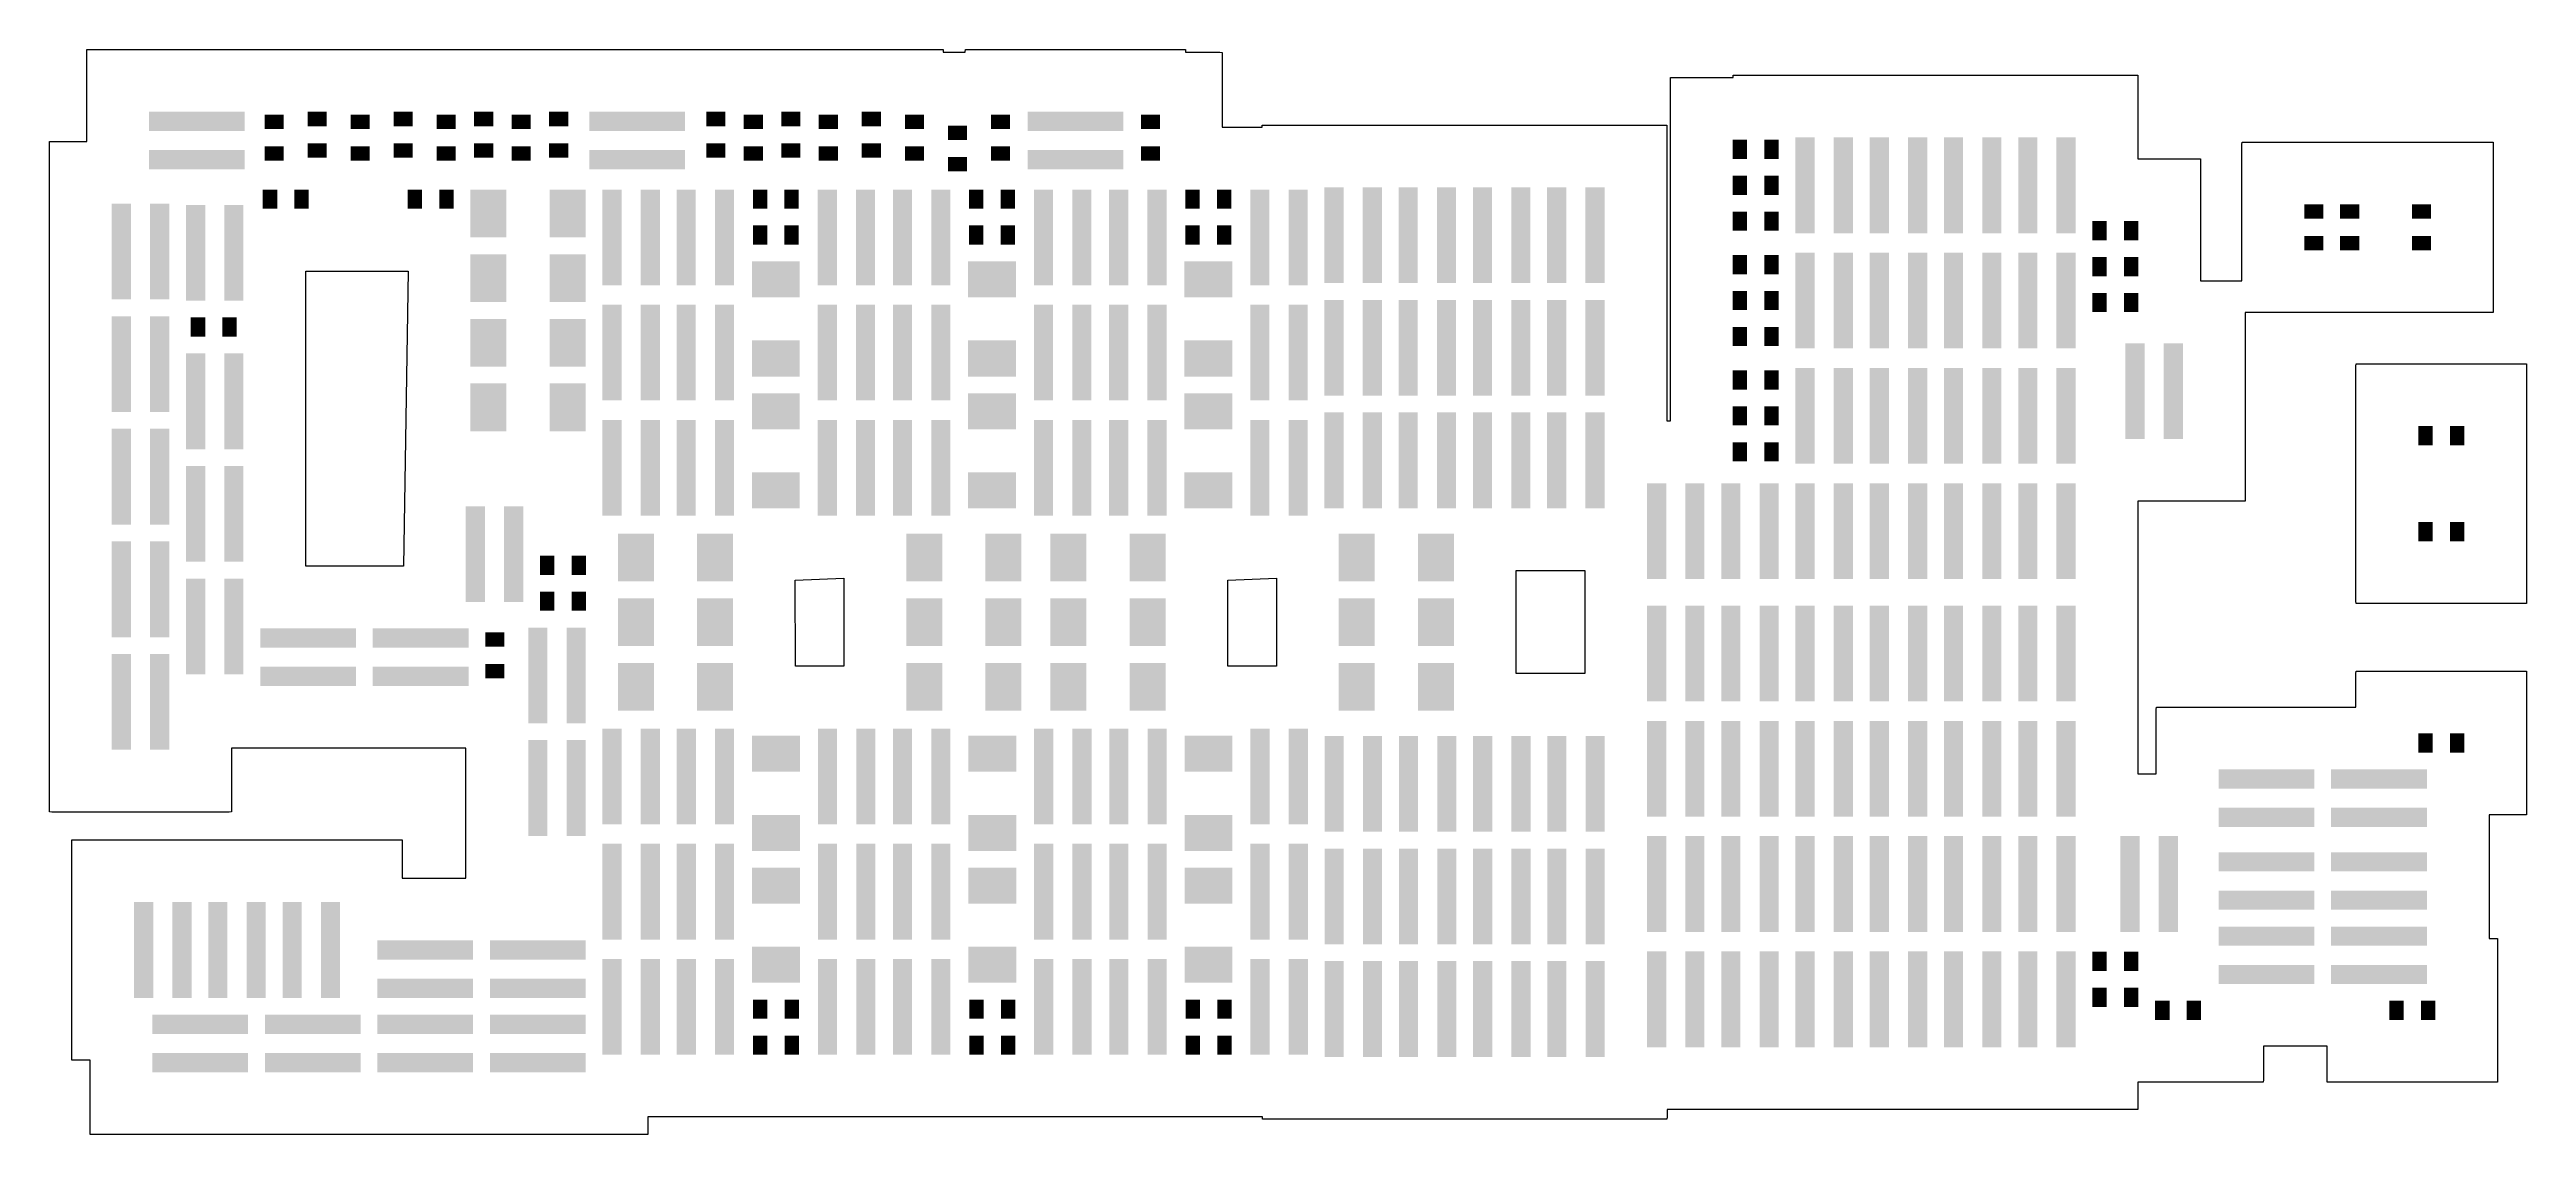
# Model space of a CAD drawing. Extents: x -25000 to -24950, y -12500 to -12475.
# Drawn here: x -24986.04 to -24960.18, y -12494.38 to -12483.06 of the extents above; entities that cross this region are included whole.
import ezdxf

# ---------------------------------------------------------------- set-up
doc = ezdxf.new("R2010")
doc.units = 0
doc.header["$MEASUREMENT"] = 0
doc.layers.get('0').update_dxf_attribs({"linetype": 'CONTINUOUS'})
doc.layers.add('SOLDERMASK_PADS_BTM', color=150, linetype='CONTINUOUS')

msp = doc.modelspace()

# ---------------------------------------------------------------- linework, layer by layer
for points in [[(-24983.247, -12494.383), (-24983.346, -12494.383), (-24984.422, -12494.383), (-24985.597, -12494.383), (-24985.621, -12494.382), (-24985.622, -12494.358), (-24985.622, -12493.958), (-24985.622, -12493.608), (-24985.788, -12493.608), (-24985.811, -12493.607), (-24985.812, -12493.583), (-24985.812, -12491.332), (-24985.811, -12491.309), (-24985.788, -12491.308), (-24985.388, -12491.308), (-24985.013, -12491.308), (-24984.613, -12491.308), (-24984.337, -12491.308), (-24984.238, -12491.308), (-24983.937, -12491.308), (-24983.838, -12491.308), (-24983.562, -12491.308), (-24983.162, -12491.308), (-24982.787, -12491.308), (-24982.387, -12491.308), (-24982.364, -12491.309), (-24982.362, -12491.332), (-24982.362, -12491.708), (-24982.072, -12491.708), (-24981.697, -12491.708), (-24981.697, -12490.718), (-24981.697, -12490.351), (-24982.219, -12490.351), (-24983.295, -12490.351), (-24984.145, -12490.351), (-24984.145, -12490.993), (-24984.146, -12491.016), (-24984.169, -12491.017), (-24984.569, -12491.017), (-24985.62, -12491.017), (-24986.02, -12491.017), (-24986.044, -12491.016), (-24986.045, -12490.993), (-24986.045, -12489.818), (-24986.045, -12488.742), (-24986.045, -12488.643), (-24986.045, -12487.567), (-24986.045, -12487.468), (-24986.045, -12486.392), (-24986.045, -12486.293), (-24986.045, -12485.217), (-24986.045, -12484.042), (-24986.044, -12484.019), (-24986.02, -12484.017), (-24985.657, -12484.017), (-24985.657, -12483.483), (-24985.657, -12483.083), (-24985.656, -12483.059), (-24985.632, -12483.058), (-24983.977, -12483.058), (-24983.381, -12483.058), (-24983.078, -12483.058), (-24982.526, -12483.058), (-24982.238, -12483.058), (-24981.627, -12483.058), (-24981.455, -12483.058), (-24981.034, -12483.058), (-24980.787, -12483.058), (-24980.004, -12483.058), (-24979.813, -12483.058), (-24979.03, -12483.058), (-24978.783, -12483.058), (-24978.362, -12483.058), (-24978.19, -12483.058), (-24977.579, -12483.058), (-24976.739, -12483.058), (-24976.715, -12483.059), (-24976.714, -12483.083), (-24976.714, -12483.087), (-24976.484, -12483.087), (-24976.484, -12483.083), (-24976.483, -12483.059), (-24976.459, -12483.058), (-24974.208, -12483.058), (-24974.185, -12483.059), (-24974.184, -12483.083), (-24974.184, -12483.087), (-24973.825, -12483.087), (-24973.802, -12483.088), (-24973.801, -12483.112), (-24973.801, -12483.442), (-24973.801, -12483.869), (-24973.757, -12483.869), (-24973.734, -12483.869), (-24973.41, -12483.869), (-24973.384, -12483.869), (-24973.383, -12483.847), (-24973.359, -12483.846), (-24972.959, -12483.846), (-24972.584, -12483.846), (-24972.184, -12483.846), (-24971.908, -12483.846), (-24971.809, -12483.846), (-24971.508, -12483.846), (-24971.409, -12483.846), (-24971.133, -12483.846), (-24971.034, -12483.846), (-24970.733, -12483.846), (-24970.634, -12483.846), (-24970.358, -12483.846), (-24969.958, -12483.846), (-24969.583, -12483.846), (-24969.183, -12483.846), (-24969.16, -12483.847), (-24969.159, -12483.871), (-24969.159, -12485.046), (-24969.159, -12486.121), (-24969.159, -12486.221), (-24969.159, -12486.935), (-24969.121, -12486.935), (-24969.121, -12486.779), (-24969.121, -12486.531), (-24969.121, -12486.404), (-24969.121, -12486.156), (-24969.121, -12486.029), (-24969.121, -12485.781), (-24969.121, -12485.576), (-24969.121, -12485.328), (-24969.121, -12485.201), (-24969.121, -12484.953), (-24969.121, -12484.826), (-24969.121, -12484.578), (-24969.121, -12484.125), (-24969.121, -12483.75), (-24969.121, -12483.375), (-24969.12, -12483.351), (-24969.096, -12483.35), (-24968.766, -12483.35), (-24968.466, -12483.35), (-24968.466, -12483.35), (-24968.465, -12483.326), (-24968.441, -12483.325), (-24968.041, -12483.325), (-24967.666, -12483.325), (-24967.266, -12483.325), (-24966.99, -12483.325), (-24966.891, -12483.325), (-24966.59, -12483.325), (-24966.491, -12483.325), (-24966.215, -12483.325), (-24966.116, -12483.325), (-24965.815, -12483.325), (-24965.716, -12483.325), (-24965.44, -12483.325), (-24965.04, -12483.325), (-24964.665, -12483.325), (-24964.265, -12483.325), (-24964.242, -12483.326), (-24964.241, -12483.35), (-24964.241, -12484.199), (-24963.94, -12484.199), (-24963.61, -12484.199), (-24963.587, -12484.2), (-24963.586, -12484.224), (-24963.586, -12484.599), (-24963.586, -12484.974), (-24963.586, -12485.473), (-24963.546, -12485.473), (-24963.155, -12485.473), (-24963.155, -12485.45), (-24963.155, -12484.379), (-24963.155, -12484.049), (-24963.154, -12484.025), (-24963.131, -12484.024), (-24962.756, -12484.024), (-24962.006, -12484.024), (-24961.68, -12484.024), (-24961.305, -12484.024), (-24960.555, -12484.024), (-24960.531, -12484.025), (-24960.53, -12484.049), (-24960.53, -12484.379), (-24960.53, -12485.45), (-24960.53, -12485.78), (-24960.531, -12485.803), (-24960.555, -12485.804), (-24961.305, -12485.804), (-24961.68, -12485.804), (-24962.006, -12485.804), (-24962.756, -12485.804), (-24963.121, -12485.804), (-24963.121, -12487.748), (-24963.122, -12487.771), (-24963.146, -12487.773), (-24963.546, -12487.773), (-24964.241, -12487.773), (-24964.241, -12488.007), (-24964.241, -12488.237), (-24964.241, -12489.21), (-24964.241, -12489.441), (-24964.241, -12490.488), (-24964.241, -12490.619), (-24964.049, -12490.619), (-24964.049, -12490.346), (-24964.049, -12489.946), (-24964.048, -12489.923), (-24964.025, -12489.922), (-24962.85, -12489.922), (-24961.964, -12489.922), (-24961.964, -12489.571), (-24961.963, -12489.548), (-24961.94, -12489.547), (-24961.61, -12489.547), (-24960.539, -12489.547), (-24960.209, -12489.547), (-24960.185, -12489.548), (-24960.184, -12489.571), (-24960.184, -12491.022), (-24960.185, -12491.045), (-24960.209, -12491.047), (-24960.539, -12491.047), (-24960.574, -12491.047), (-24960.574, -12491.213), (-24960.574, -12491.397), (-24960.574, -12491.588), (-24960.574, -12491.797), (-24960.574, -12491.988), (-24960.574, -12492.264), (-24960.574, -12492.338), (-24960.509, -12492.338), (-24960.486, -12492.339), (-24960.485, -12492.363), (-24960.485, -12493.814), (-24960.486, -12493.837), (-24960.509, -12493.838), (-24960.839, -12493.838), (-24961.91, -12493.838), (-24962.24, -12493.838), (-24962.264, -12493.837), (-24962.265, -12493.814), (-24962.265, -12493.463), (-24962.85, -12493.463), (-24962.931, -12493.463), (-24962.931, -12493.814), (-24962.932, -12493.837), (-24962.955, -12493.838), (-24963.285, -12493.838), (-24964.241, -12493.838), (-24964.241, -12494.098), (-24964.242, -12494.121), (-24964.265, -12494.123), (-24964.665, -12494.123), (-24965.04, -12494.123), (-24965.44, -12494.123), (-24965.716, -12494.123), (-24965.815, -12494.123), (-24966.116, -12494.123), (-24966.215, -12494.123), (-24966.491, -12494.123), (-24966.59, -12494.123), (-24966.891, -12494.123), (-24966.99, -12494.123), (-24967.266, -12494.123), (-24967.365, -12494.123), (-24967.666, -12494.123), (-24967.765, -12494.123), (-24968.041, -12494.123), (-24968.14, -12494.123), (-24968.441, -12494.123), (-24968.54, -12494.123), (-24968.816, -12494.123), (-24969.157, -12494.123), (-24969.157, -12494.199), (-24969.158, -12494.222), (-24969.182, -12494.223), (-24969.582, -12494.223), (-24969.957, -12494.223), (-24970.357, -12494.223), (-24970.633, -12494.223), (-24970.732, -12494.223), (-24971.033, -12494.223), (-24971.132, -12494.223), (-24971.408, -12494.223), (-24971.507, -12494.223), (-24971.808, -12494.223), (-24971.907, -12494.223), (-24972.183, -12494.223), (-24972.583, -12494.223), (-24972.958, -12494.223), (-24973.358, -12494.223), (-24973.381, -12494.222), (-24973.382, -12494.2), (-24973.408, -12494.2), (-24973.733, -12494.2), (-24973.755, -12494.2), (-24974.133, -12494.2), (-24974.155, -12494.2), (-24974.479, -12494.2), (-24974.54, -12494.2), (-24974.809, -12494.2), (-24974.94, -12494.2), (-24975.206, -12494.2), (-24975.336, -12494.2), (-24975.606, -12494.2), (-24975.666, -12494.2), (-24975.991, -12494.2), (-24976.013, -12494.2), (-24976.391, -12494.2), (-24976.413, -12494.2), (-24976.737, -12494.2), (-24976.798, -12494.2), (-24977.067, -12494.2), (-24977.198, -12494.2), (-24977.464, -12494.2), (-24977.595, -12494.2), (-24977.864, -12494.2), (-24977.925, -12494.2), (-24978.249, -12494.2), (-24978.271, -12494.2), (-24978.649, -12494.2), (-24978.671, -12494.2), (-24978.995, -12494.2), (-24979.046, -12494.2), (-24979.325, -12494.2), (-24979.446, -12494.2), (-24979.722, -12494.2), (-24979.797, -12494.2), (-24979.797, -12494.358), (-24979.798, -12494.382), (-24979.821, -12494.383), (-24980.996, -12494.383), (-24982.072, -12494.383), (-24982.171, -12494.383), (-24983.247, -12494.383)], [(-24983.369, -12488.45), (-24983.369, -12485.37), (-24982.302, -12485.37), (-24982.35, -12488.45), (-24983.369, -12488.45)], [(-24961.61, -12488.84), (-24961.94, -12488.84), (-24961.963, -12488.839), (-24961.964, -12488.815), (-24961.964, -12487.814), (-24961.964, -12487.364), (-24961.964, -12486.363), (-24961.963, -12486.34), (-24961.94, -12486.339), (-24961.61, -12486.339), (-24960.539, -12486.339), (-24960.209, -12486.339), (-24960.185, -12486.34), (-24960.184, -12486.363), (-24960.184, -12487.364), (-24960.184, -12487.814), (-24960.184, -12488.815), (-24960.185, -12488.839), (-24960.209, -12488.84), (-24960.539, -12488.84), (-24961.61, -12488.84)], [(-24978.259, -12488.598), (-24977.752, -12488.575), (-24977.752, -12489.494), (-24978.258, -12489.494), (-24978.259, -12488.598)], [(-24973.743, -12488.598), (-24973.235, -12488.575), (-24973.235, -12489.494), (-24973.742, -12489.494), (-24973.743, -12488.598)], [(-24970.731, -12489.572), (-24970.731, -12488.497), (-24970.017, -12488.497), (-24970.017, -12489.572), (-24970.731, -12489.572)]]:
    msp.add_lwpolyline(points)
at = {"layer": 'SOLDERMASK_PADS_BTM'}
for points in [[(-24985.007, -12483.908), (-24984.007, -12483.908), (-24985.007, -12483.708), (-24984.007, -12483.708)], [(-24983.8, -12483.887), (-24983.6, -12483.887), (-24983.8, -12483.737), (-24983.6, -12483.737)], [(-24983.351, -12483.858), (-24983.151, -12483.858), (-24983.351, -12483.708), (-24983.151, -12483.708)], [(-24982.902, -12483.887), (-24982.702, -12483.887), (-24982.902, -12483.737), (-24982.702, -12483.737)], [(-24982.453, -12483.858), (-24982.253, -12483.858), (-24982.453, -12483.708), (-24982.253, -12483.708)], [(-24982.004, -12483.887), (-24981.804, -12483.887), (-24982.004, -12483.737), (-24981.804, -12483.737)], [(-24981.612, -12483.858), (-24981.412, -12483.858), (-24981.612, -12483.708), (-24981.412, -12483.708)], [(-24981.221, -12483.887), (-24981.021, -12483.887), (-24981.221, -12483.737), (-24981.021, -12483.737)], [(-24980.829, -12483.858), (-24980.629, -12483.858), (-24980.829, -12483.708), (-24980.629, -12483.708)], [(-24980.409, -12483.908), (-24979.409, -12483.908), (-24980.409, -12483.708), (-24979.409, -12483.708)], [(-24979.188, -12483.858), (-24978.988, -12483.858), (-24979.188, -12483.708), (-24978.988, -12483.708)], [(-24978.796, -12483.887), (-24978.596, -12483.887), (-24978.796, -12483.737), (-24978.596, -12483.737)], [(-24978.405, -12483.858), (-24978.205, -12483.858), (-24978.405, -12483.708), (-24978.205, -12483.708)], [(-24978.013, -12483.887), (-24977.813, -12483.887), (-24978.013, -12483.737), (-24977.813, -12483.737)], [(-24977.564, -12483.858), (-24977.364, -12483.858), (-24977.564, -12483.708), (-24977.364, -12483.708)], [(-24977.115, -12483.887), (-24976.915, -12483.887), (-24977.115, -12483.737), (-24976.915, -12483.737)], [(-24976.217, -12483.887), (-24976.017, -12483.887), (-24976.217, -12483.737), (-24976.017, -12483.737)], [(-24975.834, -12483.908), (-24974.834, -12483.908), (-24975.834, -12483.708), (-24974.834, -12483.708)], [(-24974.651, -12483.887), (-24974.451, -12483.887), (-24974.651, -12483.737), (-24974.451, -12483.737)], [(-24983.351, -12484.188), (-24983.151, -12484.188), (-24983.351, -12484.038), (-24983.151, -12484.038)], [(-24982.453, -12484.188), (-24982.253, -12484.188), (-24982.453, -12484.038), (-24982.253, -12484.038)], [(-24981.612, -12484.188), (-24981.412, -12484.188), (-24981.612, -12484.038), (-24981.412, -12484.038)], [(-24980.829, -12484.188), (-24980.629, -12484.188), (-24980.829, -12484.038), (-24980.629, -12484.038)], [(-24979.188, -12484.188), (-24978.988, -12484.188), (-24979.188, -12484.038), (-24978.988, -12484.038)], [(-24978.405, -12484.188), (-24978.205, -12484.188), (-24978.405, -12484.038), (-24978.205, -12484.038)], [(-24977.564, -12484.188), (-24977.364, -12484.188), (-24977.564, -12484.038), (-24977.364, -12484.038)], [(-24976.666, -12484.001), (-24976.466, -12484.001), (-24976.666, -12483.851), (-24976.466, -12483.851)], [(-24968.471, -12484.2), (-24968.321, -12484.2), (-24968.471, -12484), (-24968.321, -12484)], [(-24968.141, -12484.2), (-24967.991, -12484.2), (-24968.141, -12484), (-24967.991, -12484)], [(-24967.816, -12484.975), (-24967.616, -12484.975), (-24967.816, -12483.975), (-24967.616, -12483.975)], [(-24967.416, -12484.975), (-24967.216, -12484.975), (-24967.416, -12483.975), (-24967.216, -12483.975)], [(-24967.041, -12484.975), (-24966.841, -12484.975), (-24967.041, -12483.975), (-24966.841, -12483.975)], [(-24966.641, -12484.975), (-24966.441, -12484.975), (-24966.641, -12483.975), (-24966.441, -12483.975)], [(-24966.266, -12484.975), (-24966.066, -12484.975), (-24966.266, -12483.975), (-24966.066, -12483.975)], [(-24965.866, -12484.975), (-24965.666, -12484.975), (-24965.866, -12483.975), (-24965.666, -12483.975)], [(-24965.491, -12484.975), (-24965.291, -12484.975), (-24965.491, -12483.975), (-24965.291, -12483.975)], [(-24965.091, -12484.975), (-24964.891, -12484.975), (-24965.091, -12483.975), (-24964.891, -12483.975)], [(-24985.007, -12484.308), (-24984.007, -12484.308), (-24985.007, -12484.108), (-24984.007, -12484.108)], [(-24983.8, -12484.217), (-24983.6, -12484.217), (-24983.8, -12484.067), (-24983.6, -12484.067)], [(-24982.902, -12484.217), (-24982.702, -12484.217), (-24982.902, -12484.067), (-24982.702, -12484.067)], [(-24982.004, -12484.217), (-24981.804, -12484.217), (-24982.004, -12484.067), (-24981.804, -12484.067)], [(-24981.221, -12484.217), (-24981.021, -12484.217), (-24981.221, -12484.067), (-24981.021, -12484.067)], [(-24980.409, -12484.308), (-24979.409, -12484.308), (-24980.409, -12484.108), (-24979.409, -12484.108)], [(-24978.796, -12484.217), (-24978.596, -12484.217), (-24978.796, -12484.067), (-24978.596, -12484.067)], [(-24978.013, -12484.217), (-24977.813, -12484.217), (-24978.013, -12484.067), (-24977.813, -12484.067)], [(-24977.115, -12484.217), (-24976.915, -12484.217), (-24977.115, -12484.067), (-24976.915, -12484.067)], [(-24976.666, -12484.331), (-24976.466, -12484.331), (-24976.666, -12484.181), (-24976.466, -12484.181)], [(-24976.217, -12484.217), (-24976.017, -12484.217), (-24976.217, -12484.067), (-24976.017, -12484.067)], [(-24975.834, -12484.308), (-24974.834, -12484.308), (-24975.834, -12484.108), (-24974.834, -12484.108)], [(-24974.651, -12484.217), (-24974.451, -12484.217), (-24974.651, -12484.067), (-24974.451, -12484.067)], [(-24983.818, -12484.719), (-24983.668, -12484.719), (-24983.818, -12484.519), (-24983.668, -12484.519)], [(-24983.488, -12484.719), (-24983.338, -12484.719), (-24983.488, -12484.519), (-24983.338, -12484.519)], [(-24982.305, -12484.719), (-24982.155, -12484.719), (-24982.305, -12484.519), (-24982.155, -12484.519)], [(-24981.975, -12484.719), (-24981.825, -12484.719), (-24981.975, -12484.519), (-24981.825, -12484.519)], [(-24981.65, -12485.019), (-24981.274, -12485.019), (-24981.65, -12484.519), (-24981.274, -12484.519)], [(-24980.824, -12485.019), (-24980.448, -12485.019), (-24980.824, -12484.519), (-24980.448, -12484.519)], [(-24980.273, -12485.519), (-24980.073, -12485.519), (-24980.273, -12484.519), (-24980.073, -12484.519)], [(-24979.873, -12485.519), (-24979.673, -12485.519), (-24979.873, -12484.519), (-24979.673, -12484.519)], [(-24979.498, -12485.519), (-24979.298, -12485.519), (-24979.498, -12484.519), (-24979.298, -12484.519)], [(-24979.098, -12485.519), (-24978.898, -12485.519), (-24979.098, -12484.519), (-24978.898, -12484.519)], [(-24978.702, -12484.719), (-24978.552, -12484.719), (-24978.702, -12484.519), (-24978.552, -12484.519)], [(-24978.372, -12484.719), (-24978.222, -12484.719), (-24978.372, -12484.519), (-24978.222, -12484.519)], [(-24978.025, -12485.519), (-24977.825, -12485.519), (-24978.025, -12484.519), (-24977.825, -12484.519)], [(-24977.625, -12485.519), (-24977.425, -12485.519), (-24977.625, -12484.519), (-24977.425, -12484.519)], [(-24977.24, -12485.519), (-24977.04, -12485.519), (-24977.24, -12484.519), (-24977.04, -12484.519)], [(-24976.84, -12485.519), (-24976.64, -12485.519), (-24976.84, -12484.519), (-24976.64, -12484.519)], [(-24976.444, -12484.719), (-24976.294, -12484.719), (-24976.444, -12484.519), (-24976.294, -12484.519)], [(-24976.114, -12484.719), (-24975.964, -12484.719), (-24976.114, -12484.519), (-24975.964, -12484.519)], [(-24975.767, -12485.519), (-24975.567, -12485.519), (-24975.767, -12484.519), (-24975.567, -12484.519)], [(-24975.367, -12485.519), (-24975.167, -12485.519), (-24975.367, -12484.519), (-24975.167, -12484.519)], [(-24974.982, -12485.519), (-24974.782, -12485.519), (-24974.982, -12484.519), (-24974.782, -12484.519)], [(-24974.582, -12485.519), (-24974.382, -12485.519), (-24974.582, -12484.519), (-24974.382, -12484.519)], [(-24974.186, -12484.719), (-24974.036, -12484.719), (-24974.186, -12484.519), (-24974.036, -12484.519)], [(-24973.856, -12484.719), (-24973.706, -12484.719), (-24973.856, -12484.519), (-24973.706, -12484.519)], [(-24973.509, -12485.519), (-24973.309, -12485.519), (-24973.509, -12484.519), (-24973.309, -12484.519)], [(-24973.109, -12485.519), (-24972.909, -12485.519), (-24973.109, -12484.519), (-24972.909, -12484.519)], [(-24972.734, -12485.496), (-24972.534, -12485.496), (-24972.734, -12484.496), (-24972.534, -12484.496)], [(-24972.334, -12485.496), (-24972.134, -12485.496), (-24972.334, -12484.496), (-24972.134, -12484.496)], [(-24971.959, -12485.496), (-24971.759, -12485.496), (-24971.959, -12484.496), (-24971.759, -12484.496)], [(-24971.559, -12485.496), (-24971.359, -12485.496), (-24971.559, -12484.496), (-24971.359, -12484.496)], [(-24971.184, -12485.496), (-24970.984, -12485.496), (-24971.184, -12484.496), (-24970.984, -12484.496)], [(-24970.784, -12485.496), (-24970.584, -12485.496), (-24970.784, -12484.496), (-24970.584, -12484.496)], [(-24970.409, -12485.496), (-24970.209, -12485.496), (-24970.409, -12484.496), (-24970.209, -12484.496)], [(-24970.009, -12485.496), (-24969.809, -12485.496), (-24970.009, -12484.496), (-24969.809, -12484.496)], [(-24968.471, -12484.575), (-24968.321, -12484.575), (-24968.471, -12484.375), (-24968.321, -12484.375)], [(-24968.141, -12484.575), (-24967.991, -12484.575), (-24968.141, -12484.375), (-24967.991, -12484.375)], [(-24985.395, -12485.667), (-24985.195, -12485.667), (-24985.395, -12484.667), (-24985.195, -12484.667)], [(-24984.995, -12485.667), (-24984.795, -12485.667), (-24984.995, -12484.667), (-24984.795, -12484.667)], [(-24984.62, -12485.68), (-24984.42, -12485.68), (-24984.62, -12484.68), (-24984.42, -12484.68)], [(-24984.22, -12485.68), (-24984.02, -12485.68), (-24984.22, -12484.68), (-24984.02, -12484.68)], [(-24968.471, -12484.95), (-24968.321, -12484.95), (-24968.471, -12484.75), (-24968.321, -12484.75)], [(-24968.141, -12484.95), (-24967.991, -12484.95), (-24968.141, -12484.75), (-24967.991, -12484.75)], [(-24962.505, -12484.824), (-24962.305, -12484.824), (-24962.505, -12484.674), (-24962.305, -12484.674)], [(-24962.13, -12484.824), (-24961.93, -12484.824), (-24962.13, -12484.674), (-24961.93, -12484.674)], [(-24961.38, -12484.824), (-24961.18, -12484.824), (-24961.38, -12484.674), (-24961.18, -12484.674)], [(-24978.702, -12485.094), (-24978.552, -12485.094), (-24978.702, -12484.894), (-24978.552, -12484.894)], [(-24978.372, -12485.094), (-24978.222, -12485.094), (-24978.372, -12484.894), (-24978.222, -12484.894)], [(-24976.444, -12485.094), (-24976.294, -12485.094), (-24976.444, -12484.894), (-24976.294, -12484.894)], [(-24976.114, -12485.094), (-24975.964, -12485.094), (-24976.114, -12484.894), (-24975.964, -12484.894)], [(-24974.186, -12485.094), (-24974.036, -12485.094), (-24974.186, -12484.894), (-24974.036, -12484.894)], [(-24973.856, -12485.094), (-24973.706, -12485.094), (-24973.856, -12484.894), (-24973.706, -12484.894)], [(-24964.716, -12485.049), (-24964.566, -12485.049), (-24964.716, -12484.849), (-24964.566, -12484.849)], [(-24964.386, -12485.049), (-24964.236, -12485.049), (-24964.386, -12484.849), (-24964.236, -12484.849)], [(-24962.505, -12485.154), (-24962.305, -12485.154), (-24962.505, -12485.004), (-24962.305, -12485.004)], [(-24962.13, -12485.154), (-24961.93, -12485.154), (-24962.13, -12485.004), (-24961.93, -12485.004)], [(-24961.38, -12485.154), (-24961.18, -12485.154), (-24961.38, -12485.004), (-24961.18, -12485.004)], [(-24981.65, -12485.694), (-24981.274, -12485.694), (-24981.65, -12485.194), (-24981.274, -12485.194)], [(-24980.824, -12485.694), (-24980.448, -12485.694), (-24980.824, -12485.194), (-24980.448, -12485.194)], [(-24978.712, -12485.645), (-24978.212, -12485.645), (-24978.712, -12485.269), (-24978.212, -12485.269)], [(-24976.454, -12485.645), (-24975.954, -12485.645), (-24976.454, -12485.269), (-24975.954, -12485.269)], [(-24974.196, -12485.645), (-24973.696, -12485.645), (-24974.196, -12485.269), (-24973.696, -12485.269)], [(-24968.471, -12485.403), (-24968.321, -12485.403), (-24968.471, -12485.203), (-24968.321, -12485.203)], [(-24968.141, -12485.403), (-24967.991, -12485.403), (-24968.141, -12485.203), (-24967.991, -12485.203)], [(-24967.816, -12486.178), (-24967.616, -12486.178), (-24967.816, -12485.178), (-24967.616, -12485.178)], [(-24967.416, -12486.178), (-24967.216, -12486.178), (-24967.416, -12485.178), (-24967.216, -12485.178)], [(-24967.041, -12486.178), (-24966.841, -12486.178), (-24967.041, -12485.178), (-24966.841, -12485.178)], [(-24966.641, -12486.178), (-24966.441, -12486.178), (-24966.641, -12485.178), (-24966.441, -12485.178)], [(-24966.266, -12486.178), (-24966.066, -12486.178), (-24966.266, -12485.178), (-24966.066, -12485.178)], [(-24965.866, -12486.178), (-24965.666, -12486.178), (-24965.866, -12485.178), (-24965.666, -12485.178)], [(-24965.491, -12486.178), (-24965.291, -12486.178), (-24965.491, -12485.178), (-24965.291, -12485.178)], [(-24965.091, -12486.178), (-24964.891, -12486.178), (-24965.091, -12485.178), (-24964.891, -12485.178)], [(-24964.716, -12485.424), (-24964.566, -12485.424), (-24964.716, -12485.224), (-24964.566, -12485.224)], [(-24964.386, -12485.424), (-24964.236, -12485.424), (-24964.386, -12485.224), (-24964.236, -12485.224)], [(-24968.471, -12485.778), (-24968.321, -12485.778), (-24968.471, -12485.578), (-24968.321, -12485.578)], [(-24968.141, -12485.778), (-24967.991, -12485.778), (-24968.141, -12485.578), (-24967.991, -12485.578)], [(-24964.716, -12485.799), (-24964.566, -12485.799), (-24964.716, -12485.599), (-24964.566, -12485.599)], [(-24964.386, -12485.799), (-24964.236, -12485.799), (-24964.386, -12485.599), (-24964.236, -12485.599)], [(-24985.395, -12486.842), (-24985.195, -12486.842), (-24985.395, -12485.842), (-24985.195, -12485.842)], [(-24984.995, -12486.842), (-24984.795, -12486.842), (-24984.995, -12485.842), (-24984.795, -12485.842)], [(-24984.57, -12486.055), (-24984.42, -12486.055), (-24984.57, -12485.855), (-24984.42, -12485.855)], [(-24984.24, -12486.055), (-24984.09, -12486.055), (-24984.24, -12485.855), (-24984.09, -12485.855)], [(-24980.273, -12486.721), (-24980.073, -12486.721), (-24980.273, -12485.721), (-24980.073, -12485.721)], [(-24979.873, -12486.721), (-24979.673, -12486.721), (-24979.873, -12485.721), (-24979.673, -12485.721)], [(-24979.498, -12486.721), (-24979.298, -12486.721), (-24979.498, -12485.721), (-24979.298, -12485.721)], [(-24979.098, -12486.721), (-24978.898, -12486.721), (-24979.098, -12485.721), (-24978.898, -12485.721)], [(-24978.025, -12486.721), (-24977.825, -12486.721), (-24978.025, -12485.721), (-24977.825, -12485.721)], [(-24977.625, -12486.721), (-24977.425, -12486.721), (-24977.625, -12485.721), (-24977.425, -12485.721)], [(-24977.24, -12486.721), (-24977.04, -12486.721), (-24977.24, -12485.721), (-24977.04, -12485.721)], [(-24976.84, -12486.721), (-24976.64, -12486.721), (-24976.84, -12485.721), (-24976.64, -12485.721)], [(-24975.767, -12486.721), (-24975.567, -12486.721), (-24975.767, -12485.721), (-24975.567, -12485.721)], [(-24975.367, -12486.721), (-24975.167, -12486.721), (-24975.367, -12485.721), (-24975.167, -12485.721)], [(-24974.982, -12486.721), (-24974.782, -12486.721), (-24974.982, -12485.721), (-24974.782, -12485.721)], [(-24974.582, -12486.721), (-24974.382, -12486.721), (-24974.582, -12485.721), (-24974.382, -12485.721)], [(-24973.509, -12486.721), (-24973.309, -12486.721), (-24973.509, -12485.721), (-24973.309, -12485.721)], [(-24973.109, -12486.721), (-24972.909, -12486.721), (-24973.109, -12485.721), (-24972.909, -12485.721)], [(-24972.734, -12486.671), (-24972.534, -12486.671), (-24972.734, -12485.671), (-24972.534, -12485.671)], [(-24972.334, -12486.671), (-24972.134, -12486.671), (-24972.334, -12485.671), (-24972.134, -12485.671)], [(-24971.959, -12486.671), (-24971.759, -12486.671), (-24971.959, -12485.671), (-24971.759, -12485.671)], [(-24971.559, -12486.671), (-24971.359, -12486.671), (-24971.559, -12485.671), (-24971.359, -12485.671)], [(-24971.184, -12486.671), (-24970.984, -12486.671), (-24971.184, -12485.671), (-24970.984, -12485.671)], [(-24970.784, -12486.671), (-24970.584, -12486.671), (-24970.784, -12485.671), (-24970.584, -12485.671)], [(-24970.409, -12486.671), (-24970.209, -12486.671), (-24970.409, -12485.671), (-24970.209, -12485.671)], [(-24970.009, -12486.671), (-24969.809, -12486.671), (-24970.009, -12485.671), (-24969.809, -12485.671)], [(-24981.65, -12486.369), (-24981.274, -12486.369), (-24981.65, -12485.869), (-24981.274, -12485.869)], [(-24980.824, -12486.369), (-24980.448, -12486.369), (-24980.824, -12485.869), (-24980.448, -12485.869)], [(-24978.712, -12486.471), (-24978.212, -12486.471), (-24978.712, -12486.095), (-24978.212, -12486.095)], [(-24976.454, -12486.471), (-24975.954, -12486.471), (-24976.454, -12486.095), (-24975.954, -12486.095)], [(-24974.196, -12486.471), (-24973.696, -12486.471), (-24974.196, -12486.095), (-24973.696, -12486.095)], [(-24968.471, -12486.153), (-24968.321, -12486.153), (-24968.471, -12485.953), (-24968.321, -12485.953)], [(-24968.141, -12486.153), (-24967.991, -12486.153), (-24968.141, -12485.953), (-24967.991, -12485.953)], [(-24964.371, -12487.123), (-24964.171, -12487.123), (-24964.371, -12486.123), (-24964.171, -12486.123)], [(-24963.971, -12487.123), (-24963.771, -12487.123), (-24963.971, -12486.123), (-24963.771, -12486.123)], [(-24984.62, -12487.23), (-24984.42, -12487.23), (-24984.62, -12486.23), (-24984.42, -12486.23)], [(-24984.22, -12487.23), (-24984.02, -12487.23), (-24984.22, -12486.23), (-24984.02, -12486.23)], [(-24967.816, -12487.382), (-24967.616, -12487.382), (-24967.816, -12486.382), (-24967.616, -12486.382)], [(-24967.416, -12487.382), (-24967.216, -12487.382), (-24967.416, -12486.382), (-24967.216, -12486.382)], [(-24967.041, -12487.382), (-24966.841, -12487.382), (-24967.041, -12486.382), (-24966.841, -12486.382)], [(-24966.641, -12487.382), (-24966.441, -12487.382), (-24966.641, -12486.382), (-24966.441, -12486.382)], [(-24966.266, -12487.382), (-24966.066, -12487.382), (-24966.266, -12486.382), (-24966.066, -12486.382)], [(-24965.866, -12487.382), (-24965.666, -12487.382), (-24965.866, -12486.382), (-24965.666, -12486.382)], [(-24965.491, -12487.382), (-24965.291, -12487.382), (-24965.491, -12486.382), (-24965.291, -12486.382)], [(-24965.091, -12487.382), (-24964.891, -12487.382), (-24965.091, -12486.382), (-24964.891, -12486.382)], [(-24981.65, -12487.044), (-24981.274, -12487.044), (-24981.65, -12486.544), (-24981.274, -12486.544)], [(-24980.824, -12487.044), (-24980.448, -12487.044), (-24980.824, -12486.544), (-24980.448, -12486.544)], [(-24968.471, -12486.607), (-24968.321, -12486.607), (-24968.471, -12486.407), (-24968.321, -12486.407)], [(-24968.141, -12486.607), (-24967.991, -12486.607), (-24968.141, -12486.407), (-24967.991, -12486.407)], [(-24978.712, -12487.022), (-24978.212, -12487.022), (-24978.712, -12486.646), (-24978.212, -12486.646)], [(-24976.454, -12487.022), (-24975.954, -12487.022), (-24976.454, -12486.646), (-24975.954, -12486.646)], [(-24974.196, -12487.022), (-24973.696, -12487.022), (-24974.196, -12486.646), (-24973.696, -12486.646)], [(-24972.734, -12487.846), (-24972.534, -12487.846), (-24972.734, -12486.846), (-24972.534, -12486.846)], [(-24972.334, -12487.846), (-24972.134, -12487.846), (-24972.334, -12486.846), (-24972.134, -12486.846)], [(-24971.959, -12487.846), (-24971.759, -12487.846), (-24971.959, -12486.846), (-24971.759, -12486.846)], [(-24971.559, -12487.846), (-24971.359, -12487.846), (-24971.559, -12486.846), (-24971.359, -12486.846)], [(-24971.184, -12487.846), (-24970.984, -12487.846), (-24971.184, -12486.846), (-24970.984, -12486.846)], [(-24970.784, -12487.846), (-24970.584, -12487.846), (-24970.784, -12486.846), (-24970.584, -12486.846)], [(-24970.409, -12487.846), (-24970.209, -12487.846), (-24970.409, -12486.846), (-24970.209, -12486.846)], [(-24970.009, -12487.846), (-24969.809, -12487.846), (-24970.009, -12486.846), (-24969.809, -12486.846)], [(-24968.471, -12486.982), (-24968.321, -12486.982), (-24968.471, -12486.782), (-24968.321, -12486.782)], [(-24968.141, -12486.982), (-24967.991, -12486.982), (-24968.141, -12486.782), (-24967.991, -12486.782)], [(-24985.395, -12488.017), (-24985.195, -12488.017), (-24985.395, -12487.017), (-24985.195, -12487.017)], [(-24984.995, -12488.017), (-24984.795, -12488.017), (-24984.995, -12487.017), (-24984.795, -12487.017)], [(-24980.273, -12487.924), (-24980.073, -12487.924), (-24980.273, -12486.924), (-24980.073, -12486.924)], [(-24979.873, -12487.924), (-24979.673, -12487.924), (-24979.873, -12486.924), (-24979.673, -12486.924)], [(-24979.498, -12487.924), (-24979.298, -12487.924), (-24979.498, -12486.924), (-24979.298, -12486.924)], [(-24979.098, -12487.924), (-24978.898, -12487.924), (-24979.098, -12486.924), (-24978.898, -12486.924)], [(-24978.025, -12487.924), (-24977.825, -12487.924), (-24978.025, -12486.924), (-24977.825, -12486.924)], [(-24977.625, -12487.924), (-24977.425, -12487.924), (-24977.625, -12486.924), (-24977.425, -12486.924)], [(-24977.24, -12487.924), (-24977.04, -12487.924), (-24977.24, -12486.924), (-24977.04, -12486.924)], [(-24976.84, -12487.924), (-24976.64, -12487.924), (-24976.84, -12486.924), (-24976.64, -12486.924)], [(-24975.767, -12487.924), (-24975.567, -12487.924), (-24975.767, -12486.924), (-24975.567, -12486.924)], [(-24975.367, -12487.924), (-24975.167, -12487.924), (-24975.367, -12486.924), (-24975.167, -12486.924)], [(-24974.982, -12487.924), (-24974.782, -12487.924), (-24974.982, -12486.924), (-24974.782, -12486.924)], [(-24974.582, -12487.924), (-24974.382, -12487.924), (-24974.582, -12486.924), (-24974.382, -12486.924)], [(-24973.509, -12487.924), (-24973.309, -12487.924), (-24973.509, -12486.924), (-24973.309, -12486.924)], [(-24973.109, -12487.924), (-24972.909, -12487.924), (-24973.109, -12486.924), (-24972.909, -12486.924)], [(-24968.471, -12487.357), (-24968.321, -12487.357), (-24968.471, -12487.157), (-24968.321, -12487.157)], [(-24968.141, -12487.357), (-24967.991, -12487.357), (-24968.141, -12487.157), (-24967.991, -12487.157)], [(-24961.314, -12487.189), (-24961.164, -12487.189), (-24961.314, -12486.989), (-24961.164, -12486.989)], [(-24960.984, -12487.189), (-24960.834, -12487.189), (-24960.984, -12486.989), (-24960.834, -12486.989)], [(-24984.62, -12488.405), (-24984.42, -12488.405), (-24984.62, -12487.405), (-24984.42, -12487.405)], [(-24984.22, -12488.405), (-24984.02, -12488.405), (-24984.22, -12487.405), (-24984.02, -12487.405)], [(-24978.712, -12487.848), (-24978.212, -12487.848), (-24978.712, -12487.472), (-24978.212, -12487.472)], [(-24976.454, -12487.848), (-24975.954, -12487.848), (-24976.454, -12487.472), (-24975.954, -12487.472)], [(-24974.196, -12487.848), (-24973.696, -12487.848), (-24974.196, -12487.472), (-24973.696, -12487.472)], [(-24969.366, -12488.585), (-24969.166, -12488.585), (-24969.366, -12487.585), (-24969.166, -12487.585)], [(-24968.966, -12488.585), (-24968.766, -12488.585), (-24968.966, -12487.585), (-24968.766, -12487.585)], [(-24968.591, -12488.585), (-24968.391, -12488.585), (-24968.591, -12487.585), (-24968.391, -12487.585)], [(-24968.191, -12488.585), (-24967.991, -12488.585), (-24968.191, -12487.585), (-24967.991, -12487.585)], [(-24967.816, -12488.585), (-24967.616, -12488.585), (-24967.816, -12487.585), (-24967.616, -12487.585)], [(-24967.416, -12488.585), (-24967.216, -12488.585), (-24967.416, -12487.585), (-24967.216, -12487.585)], [(-24967.041, -12488.585), (-24966.841, -12488.585), (-24967.041, -12487.585), (-24966.841, -12487.585)], [(-24966.641, -12488.585), (-24966.441, -12488.585), (-24966.641, -12487.585), (-24966.441, -12487.585)], [(-24966.266, -12488.585), (-24966.066, -12488.585), (-24966.266, -12487.585), (-24966.066, -12487.585)], [(-24965.866, -12488.585), (-24965.666, -12488.585), (-24965.866, -12487.585), (-24965.666, -12487.585)], [(-24965.491, -12488.585), (-24965.291, -12488.585), (-24965.491, -12487.585), (-24965.291, -12487.585)], [(-24965.091, -12488.585), (-24964.891, -12488.585), (-24965.091, -12487.585), (-24964.891, -12487.585)], [(-24981.699, -12488.825), (-24981.499, -12488.825), (-24981.699, -12487.825), (-24981.499, -12487.825)], [(-24981.299, -12488.825), (-24981.099, -12488.825), (-24981.299, -12487.825), (-24981.099, -12487.825)], [(-24980.111, -12488.61), (-24979.735, -12488.61), (-24980.111, -12488.11), (-24979.735, -12488.11)], [(-24979.285, -12488.61), (-24978.909, -12488.61), (-24979.285, -12488.11), (-24978.909, -12488.11)], [(-24977.101, -12488.61), (-24976.725, -12488.61), (-24977.101, -12488.11), (-24976.725, -12488.11)], [(-24976.275, -12488.61), (-24975.899, -12488.61), (-24976.275, -12488.11), (-24975.899, -12488.11)], [(-24975.595, -12488.61), (-24975.219, -12488.61), (-24975.595, -12488.11), (-24975.219, -12488.11)], [(-24974.769, -12488.61), (-24974.393, -12488.61), (-24974.769, -12488.11), (-24974.393, -12488.11)], [(-24972.584, -12488.61), (-24972.208, -12488.61), (-24972.584, -12488.11), (-24972.208, -12488.11)], [(-24971.758, -12488.61), (-24971.382, -12488.61), (-24971.758, -12488.11), (-24971.382, -12488.11)], [(-24961.314, -12488.19), (-24961.164, -12488.19), (-24961.314, -12487.99), (-24961.164, -12487.99)], [(-24960.984, -12488.19), (-24960.834, -12488.19), (-24960.984, -12487.99), (-24960.834, -12487.99)], [(-24985.395, -12489.192), (-24985.195, -12489.192), (-24985.395, -12488.192), (-24985.195, -12488.192)], [(-24984.995, -12489.192), (-24984.795, -12489.192), (-24984.995, -12488.192), (-24984.795, -12488.192)], [(-24980.924, -12488.542), (-24980.774, -12488.542), (-24980.924, -12488.342), (-24980.774, -12488.342)], [(-24980.594, -12488.542), (-24980.444, -12488.542), (-24980.594, -12488.342), (-24980.444, -12488.342)], [(-24984.62, -12489.58), (-24984.42, -12489.58), (-24984.62, -12488.58), (-24984.42, -12488.58)], [(-24984.22, -12489.58), (-24984.02, -12489.58), (-24984.22, -12488.58), (-24984.02, -12488.58)], [(-24980.924, -12488.917), (-24980.774, -12488.917), (-24980.924, -12488.717), (-24980.774, -12488.717)], [(-24980.594, -12488.917), (-24980.444, -12488.917), (-24980.594, -12488.717), (-24980.444, -12488.717)], [(-24980.111, -12489.285), (-24979.735, -12489.285), (-24980.111, -12488.785), (-24979.735, -12488.785)], [(-24979.285, -12489.285), (-24978.909, -12489.285), (-24979.285, -12488.785), (-24978.909, -12488.785)], [(-24977.101, -12489.285), (-24976.725, -12489.285), (-24977.101, -12488.785), (-24976.725, -12488.785)], [(-24976.275, -12489.285), (-24975.899, -12489.285), (-24976.275, -12488.785), (-24975.899, -12488.785)], [(-24975.595, -12489.285), (-24975.219, -12489.285), (-24975.595, -12488.785), (-24975.219, -12488.785)], [(-24974.769, -12489.285), (-24974.393, -12489.285), (-24974.769, -12488.785), (-24974.393, -12488.785)], [(-24972.584, -12489.285), (-24972.208, -12489.285), (-24972.584, -12488.785), (-24972.208, -12488.785)], [(-24971.758, -12489.285), (-24971.382, -12489.285), (-24971.758, -12488.785), (-24971.382, -12488.785)], [(-24969.366, -12489.863), (-24969.166, -12489.863), (-24969.366, -12488.863), (-24969.166, -12488.863)], [(-24968.966, -12489.863), (-24968.766, -12489.863), (-24968.966, -12488.863), (-24968.766, -12488.863)], [(-24968.591, -12489.863), (-24968.391, -12489.863), (-24968.591, -12488.863), (-24968.391, -12488.863)], [(-24968.191, -12489.863), (-24967.991, -12489.863), (-24968.191, -12488.863), (-24967.991, -12488.863)], [(-24967.816, -12489.863), (-24967.616, -12489.863), (-24967.816, -12488.863), (-24967.616, -12488.863)], [(-24967.416, -12489.863), (-24967.216, -12489.863), (-24967.416, -12488.863), (-24967.216, -12488.863)], [(-24967.041, -12489.863), (-24966.841, -12489.863), (-24967.041, -12488.863), (-24966.841, -12488.863)], [(-24966.641, -12489.863), (-24966.441, -12489.863), (-24966.641, -12488.863), (-24966.441, -12488.863)], [(-24966.266, -12489.863), (-24966.066, -12489.863), (-24966.266, -12488.863), (-24966.066, -12488.863)], [(-24965.866, -12489.863), (-24965.666, -12489.863), (-24965.866, -12488.863), (-24965.666, -12488.863)], [(-24965.491, -12489.863), (-24965.291, -12489.863), (-24965.491, -12488.863), (-24965.291, -12488.863)], [(-24965.091, -12489.863), (-24964.891, -12489.863), (-24965.091, -12488.863), (-24964.891, -12488.863)], [(-24983.845, -12489.301), (-24982.845, -12489.301), (-24983.845, -12489.101), (-24982.845, -12489.101)], [(-24982.67, -12489.301), (-24981.67, -12489.301), (-24982.67, -12489.101), (-24981.67, -12489.101)], [(-24981.495, -12489.291), (-24981.295, -12489.291), (-24981.495, -12489.141), (-24981.295, -12489.141)], [(-24981.047, -12490.092), (-24980.847, -12490.092), (-24981.047, -12489.092), (-24980.847, -12489.092)], [(-24980.647, -12490.092), (-24980.447, -12490.092), (-24980.647, -12489.092), (-24980.447, -12489.092)], [(-24985.395, -12490.367), (-24985.195, -12490.367), (-24985.395, -12489.367), (-24985.195, -12489.367)], [(-24984.995, -12490.367), (-24984.795, -12490.367), (-24984.995, -12489.367), (-24984.795, -12489.367)], [(-24981.495, -12489.621), (-24981.295, -12489.621), (-24981.495, -12489.471), (-24981.295, -12489.471)], [(-24980.111, -12489.96), (-24979.735, -12489.96), (-24980.111, -12489.46), (-24979.735, -12489.46)], [(-24979.285, -12489.96), (-24978.909, -12489.96), (-24979.285, -12489.46), (-24978.909, -12489.46)], [(-24977.101, -12489.96), (-24976.725, -12489.96), (-24977.101, -12489.46), (-24976.725, -12489.46)], [(-24976.275, -12489.96), (-24975.899, -12489.96), (-24976.275, -12489.46), (-24975.899, -12489.46)], [(-24975.595, -12489.96), (-24975.219, -12489.96), (-24975.595, -12489.46), (-24975.219, -12489.46)], [(-24974.769, -12489.96), (-24974.393, -12489.96), (-24974.769, -12489.46), (-24974.393, -12489.46)], [(-24972.584, -12489.96), (-24972.208, -12489.96), (-24972.584, -12489.46), (-24972.208, -12489.46)], [(-24971.758, -12489.96), (-24971.382, -12489.96), (-24971.758, -12489.46), (-24971.382, -12489.46)], [(-24983.845, -12489.701), (-24982.845, -12489.701), (-24983.845, -12489.501), (-24982.845, -12489.501)], [(-24982.67, -12489.701), (-24981.67, -12489.701), (-24982.67, -12489.501), (-24981.67, -12489.501)], [(-24980.272, -12491.146), (-24980.072, -12491.146), (-24980.272, -12490.146), (-24980.072, -12490.146)], [(-24979.872, -12491.146), (-24979.672, -12491.146), (-24979.872, -12490.146), (-24979.672, -12490.146)], [(-24979.497, -12491.146), (-24979.297, -12491.146), (-24979.497, -12490.146), (-24979.297, -12490.146)], [(-24979.097, -12491.146), (-24978.897, -12491.146), (-24979.097, -12490.146), (-24978.897, -12490.146)], [(-24978.71, -12490.597), (-24978.21, -12490.597), (-24978.71, -12490.221), (-24978.21, -12490.221)], [(-24978.023, -12491.146), (-24977.823, -12491.146), (-24978.023, -12490.146), (-24977.823, -12490.146)], [(-24977.623, -12491.146), (-24977.423, -12491.146), (-24977.623, -12490.146), (-24977.423, -12490.146)], [(-24977.239, -12491.146), (-24977.039, -12491.146), (-24977.239, -12490.146), (-24977.039, -12490.146)], [(-24976.839, -12491.146), (-24976.639, -12491.146), (-24976.839, -12490.146), (-24976.639, -12490.146)], [(-24976.452, -12490.597), (-24975.952, -12490.597), (-24976.452, -12490.221), (-24975.952, -12490.221)], [(-24975.765, -12491.146), (-24975.565, -12491.146), (-24975.765, -12490.146), (-24975.565, -12490.146)], [(-24975.365, -12491.146), (-24975.165, -12491.146), (-24975.365, -12490.146), (-24975.165, -12490.146)], [(-24974.98, -12491.146), (-24974.78, -12491.146), (-24974.98, -12490.146), (-24974.78, -12490.146)], [(-24974.58, -12491.146), (-24974.38, -12491.146), (-24974.58, -12490.146), (-24974.38, -12490.146)], [(-24974.194, -12490.597), (-24973.694, -12490.597), (-24974.194, -12490.221), (-24973.694, -12490.221)], [(-24973.507, -12491.146), (-24973.307, -12491.146), (-24973.507, -12490.146), (-24973.307, -12490.146)], [(-24973.107, -12491.146), (-24972.907, -12491.146), (-24973.107, -12490.146), (-24972.907, -12490.146)], [(-24972.732, -12491.223), (-24972.532, -12491.223), (-24972.732, -12490.223), (-24972.532, -12490.223)], [(-24972.332, -12491.223), (-24972.132, -12491.223), (-24972.332, -12490.223), (-24972.132, -12490.223)], [(-24971.957, -12491.223), (-24971.757, -12491.223), (-24971.957, -12490.223), (-24971.757, -12490.223)], [(-24971.557, -12491.223), (-24971.357, -12491.223), (-24971.557, -12490.223), (-24971.357, -12490.223)], [(-24971.182, -12491.223), (-24970.982, -12491.223), (-24971.182, -12490.223), (-24970.982, -12490.223)], [(-24970.782, -12491.223), (-24970.582, -12491.223), (-24970.782, -12490.223), (-24970.582, -12490.223)], [(-24970.407, -12491.223), (-24970.207, -12491.223), (-24970.407, -12490.223), (-24970.207, -12490.223)], [(-24970.007, -12491.223), (-24969.807, -12491.223), (-24970.007, -12490.223), (-24969.807, -12490.223)], [(-24969.366, -12491.066), (-24969.166, -12491.066), (-24969.366, -12490.066), (-24969.166, -12490.066)], [(-24968.966, -12491.066), (-24968.766, -12491.066), (-24968.966, -12490.066), (-24968.766, -12490.066)], [(-24968.591, -12491.066), (-24968.391, -12491.066), (-24968.591, -12490.066), (-24968.391, -12490.066)], [(-24968.191, -12491.066), (-24967.991, -12491.066), (-24968.191, -12490.066), (-24967.991, -12490.066)], [(-24967.816, -12491.066), (-24967.616, -12491.066), (-24967.816, -12490.066), (-24967.616, -12490.066)], [(-24967.416, -12491.066), (-24967.216, -12491.066), (-24967.416, -12490.066), (-24967.216, -12490.066)], [(-24967.041, -12491.066), (-24966.841, -12491.066), (-24967.041, -12490.066), (-24966.841, -12490.066)], [(-24966.641, -12491.066), (-24966.441, -12491.066), (-24966.641, -12490.066), (-24966.441, -12490.066)], [(-24966.266, -12491.066), (-24966.066, -12491.066), (-24966.266, -12490.066), (-24966.066, -12490.066)], [(-24965.866, -12491.066), (-24965.666, -12491.066), (-24965.866, -12490.066), (-24965.666, -12490.066)], [(-24965.491, -12491.066), (-24965.291, -12491.066), (-24965.491, -12490.066), (-24965.291, -12490.066)], [(-24965.091, -12491.066), (-24964.891, -12491.066), (-24965.091, -12490.066), (-24964.891, -12490.066)], [(-24961.314, -12490.397), (-24961.164, -12490.397), (-24961.314, -12490.197), (-24961.164, -12490.197)], [(-24960.984, -12490.397), (-24960.834, -12490.397), (-24960.984, -12490.197), (-24960.834, -12490.197)], [(-24981.047, -12491.267), (-24980.847, -12491.267), (-24981.047, -12490.267), (-24980.847, -12490.267)], [(-24980.647, -12491.267), (-24980.447, -12491.267), (-24980.647, -12490.267), (-24980.447, -12490.267)], [(-24963.399, -12490.772), (-24962.399, -12490.772), (-24963.399, -12490.572), (-24962.399, -12490.572)], [(-24962.224, -12490.772), (-24961.224, -12490.772), (-24962.224, -12490.572), (-24961.224, -12490.572)], [(-24963.399, -12491.172), (-24962.399, -12491.172), (-24963.399, -12490.972), (-24962.399, -12490.972)], [(-24962.224, -12491.172), (-24961.224, -12491.172), (-24962.224, -12490.972), (-24961.224, -12490.972)], [(-24978.71, -12491.423), (-24978.21, -12491.423), (-24978.71, -12491.047), (-24978.21, -12491.047)], [(-24976.452, -12491.423), (-24975.952, -12491.423), (-24976.452, -12491.047), (-24975.952, -12491.047)], [(-24974.194, -12491.423), (-24973.694, -12491.423), (-24974.194, -12491.047), (-24973.694, -12491.047)], [(-24969.366, -12492.269), (-24969.166, -12492.269), (-24969.366, -12491.269), (-24969.166, -12491.269)], [(-24968.966, -12492.269), (-24968.766, -12492.269), (-24968.966, -12491.269), (-24968.766, -12491.269)], [(-24968.591, -12492.269), (-24968.391, -12492.269), (-24968.591, -12491.269), (-24968.391, -12491.269)], [(-24968.191, -12492.269), (-24967.991, -12492.269), (-24968.191, -12491.269), (-24967.991, -12491.269)], [(-24967.816, -12492.269), (-24967.616, -12492.269), (-24967.816, -12491.269), (-24967.616, -12491.269)], [(-24967.416, -12492.269), (-24967.216, -12492.269), (-24967.416, -12491.269), (-24967.216, -12491.269)], [(-24967.041, -12492.269), (-24966.841, -12492.269), (-24967.041, -12491.269), (-24966.841, -12491.269)], [(-24966.641, -12492.269), (-24966.441, -12492.269), (-24966.641, -12491.269), (-24966.441, -12491.269)], [(-24966.266, -12492.269), (-24966.066, -12492.269), (-24966.266, -12491.269), (-24966.066, -12491.269)], [(-24965.866, -12492.269), (-24965.666, -12492.269), (-24965.866, -12491.269), (-24965.666, -12491.269)], [(-24965.491, -12492.269), (-24965.291, -12492.269), (-24965.491, -12491.269), (-24965.291, -12491.269)], [(-24965.091, -12492.269), (-24964.891, -12492.269), (-24965.091, -12491.269), (-24964.891, -12491.269)], [(-24964.424, -12492.269), (-24964.224, -12492.269), (-24964.424, -12491.269), (-24964.224, -12491.269)], [(-24964.024, -12492.269), (-24963.824, -12492.269), (-24964.024, -12491.269), (-24963.824, -12491.269)], [(-24980.272, -12492.348), (-24980.072, -12492.348), (-24980.272, -12491.348), (-24980.072, -12491.348)], [(-24979.872, -12492.348), (-24979.672, -12492.348), (-24979.872, -12491.348), (-24979.672, -12491.348)], [(-24979.497, -12492.348), (-24979.297, -12492.348), (-24979.497, -12491.348), (-24979.297, -12491.348)], [(-24979.097, -12492.348), (-24978.897, -12492.348), (-24979.097, -12491.348), (-24978.897, -12491.348)], [(-24978.023, -12492.348), (-24977.823, -12492.348), (-24978.023, -12491.348), (-24977.823, -12491.348)], [(-24977.623, -12492.348), (-24977.423, -12492.348), (-24977.623, -12491.348), (-24977.423, -12491.348)], [(-24977.239, -12492.348), (-24977.039, -12492.348), (-24977.239, -12491.348), (-24977.039, -12491.348)], [(-24976.839, -12492.348), (-24976.639, -12492.348), (-24976.839, -12491.348), (-24976.639, -12491.348)], [(-24975.765, -12492.348), (-24975.565, -12492.348), (-24975.765, -12491.348), (-24975.565, -12491.348)], [(-24975.365, -12492.348), (-24975.165, -12492.348), (-24975.365, -12491.348), (-24975.165, -12491.348)], [(-24974.98, -12492.348), (-24974.78, -12492.348), (-24974.98, -12491.348), (-24974.78, -12491.348)], [(-24974.58, -12492.348), (-24974.38, -12492.348), (-24974.58, -12491.348), (-24974.38, -12491.348)], [(-24973.507, -12492.348), (-24973.307, -12492.348), (-24973.507, -12491.348), (-24973.307, -12491.348)], [(-24973.107, -12492.348), (-24972.907, -12492.348), (-24973.107, -12491.348), (-24972.907, -12491.348)], [(-24972.732, -12492.398), (-24972.532, -12492.398), (-24972.732, -12491.398), (-24972.532, -12491.398)], [(-24972.332, -12492.398), (-24972.132, -12492.398), (-24972.332, -12491.398), (-24972.132, -12491.398)], [(-24971.957, -12492.398), (-24971.757, -12492.398), (-24971.957, -12491.398), (-24971.757, -12491.398)], [(-24971.557, -12492.398), (-24971.357, -12492.398), (-24971.557, -12491.398), (-24971.357, -12491.398)], [(-24971.182, -12492.398), (-24970.982, -12492.398), (-24971.182, -12491.398), (-24970.982, -12491.398)], [(-24970.782, -12492.398), (-24970.582, -12492.398), (-24970.782, -12491.398), (-24970.582, -12491.398)], [(-24970.407, -12492.398), (-24970.207, -12492.398), (-24970.407, -12491.398), (-24970.207, -12491.398)], [(-24970.007, -12492.398), (-24969.807, -12492.398), (-24970.007, -12491.398), (-24969.807, -12491.398)], [(-24963.399, -12491.638), (-24962.399, -12491.638), (-24963.399, -12491.438), (-24962.399, -12491.438)], [(-24962.224, -12491.638), (-24961.224, -12491.638), (-24962.224, -12491.438), (-24961.224, -12491.438)], [(-24978.71, -12491.974), (-24978.21, -12491.974), (-24978.71, -12491.598), (-24978.21, -12491.598)], [(-24976.452, -12491.974), (-24975.952, -12491.974), (-24976.452, -12491.598), (-24975.952, -12491.598)], [(-24974.194, -12491.974), (-24973.694, -12491.974), (-24974.194, -12491.598), (-24973.694, -12491.598)], [(-24985.162, -12492.958), (-24984.962, -12492.958), (-24985.162, -12491.958), (-24984.962, -12491.958)], [(-24984.762, -12492.958), (-24984.562, -12492.958), (-24984.762, -12491.958), (-24984.562, -12491.958)], [(-24984.387, -12492.958), (-24984.187, -12492.958), (-24984.387, -12491.958), (-24984.187, -12491.958)], [(-24983.987, -12492.958), (-24983.787, -12492.958), (-24983.987, -12491.958), (-24983.787, -12491.958)], [(-24983.612, -12492.958), (-24983.412, -12492.958), (-24983.612, -12491.958), (-24983.412, -12491.958)], [(-24983.212, -12492.958), (-24983.012, -12492.958), (-24983.212, -12491.958), (-24983.012, -12491.958)], [(-24963.399, -12492.038), (-24962.399, -12492.038), (-24963.399, -12491.838), (-24962.399, -12491.838)], [(-24962.224, -12492.038), (-24961.224, -12492.038), (-24962.224, -12491.838), (-24961.224, -12491.838)], [(-24963.399, -12492.413), (-24962.399, -12492.413), (-24963.399, -12492.213), (-24962.399, -12492.213)], [(-24962.224, -12492.413), (-24961.224, -12492.413), (-24962.224, -12492.213), (-24961.224, -12492.213)], [(-24982.622, -12492.558), (-24981.622, -12492.558), (-24982.622, -12492.358), (-24981.622, -12492.358)], [(-24981.447, -12492.558), (-24980.447, -12492.558), (-24981.447, -12492.358), (-24980.447, -12492.358)], [(-24980.272, -12493.55), (-24980.072, -12493.55), (-24980.272, -12492.55), (-24980.072, -12492.55)], [(-24979.872, -12493.55), (-24979.672, -12493.55), (-24979.872, -12492.55), (-24979.672, -12492.55)], [(-24979.497, -12493.55), (-24979.297, -12493.55), (-24979.497, -12492.55), (-24979.297, -12492.55)], [(-24979.097, -12493.55), (-24978.897, -12493.55), (-24979.097, -12492.55), (-24978.897, -12492.55)], [(-24978.71, -12492.8), (-24978.21, -12492.8), (-24978.71, -12492.424), (-24978.21, -12492.424)], [(-24978.023, -12493.55), (-24977.823, -12493.55), (-24978.023, -12492.55), (-24977.823, -12492.55)], [(-24977.623, -12493.55), (-24977.423, -12493.55), (-24977.623, -12492.55), (-24977.423, -12492.55)], [(-24977.239, -12493.55), (-24977.039, -12493.55), (-24977.239, -12492.55), (-24977.039, -12492.55)], [(-24976.839, -12493.55), (-24976.639, -12493.55), (-24976.839, -12492.55), (-24976.639, -12492.55)], [(-24976.452, -12492.8), (-24975.952, -12492.8), (-24976.452, -12492.424), (-24975.952, -12492.424)], [(-24975.765, -12493.55), (-24975.565, -12493.55), (-24975.765, -12492.55), (-24975.565, -12492.55)], [(-24975.365, -12493.55), (-24975.165, -12493.55), (-24975.365, -12492.55), (-24975.165, -12492.55)], [(-24974.98, -12493.55), (-24974.78, -12493.55), (-24974.98, -12492.55), (-24974.78, -12492.55)], [(-24974.58, -12493.55), (-24974.38, -12493.55), (-24974.58, -12492.55), (-24974.38, -12492.55)], [(-24974.194, -12492.8), (-24973.694, -12492.8), (-24974.194, -12492.424), (-24973.694, -12492.424)], [(-24973.507, -12493.55), (-24973.307, -12493.55), (-24973.507, -12492.55), (-24973.307, -12492.55)], [(-24973.107, -12493.55), (-24972.907, -12493.55), (-24973.107, -12492.55), (-24972.907, -12492.55)], [(-24972.732, -12493.573), (-24972.532, -12493.573), (-24972.732, -12492.573), (-24972.532, -12492.573)], [(-24972.332, -12493.573), (-24972.132, -12493.573), (-24972.332, -12492.573), (-24972.132, -12492.573)], [(-24971.957, -12493.573), (-24971.757, -12493.573), (-24971.957, -12492.573), (-24971.757, -12492.573)], [(-24971.557, -12493.573), (-24971.357, -12493.573), (-24971.557, -12492.573), (-24971.357, -12492.573)], [(-24971.182, -12493.573), (-24970.982, -12493.573), (-24971.182, -12492.573), (-24970.982, -12492.573)], [(-24970.782, -12493.573), (-24970.582, -12493.573), (-24970.782, -12492.573), (-24970.582, -12492.573)], [(-24970.407, -12493.573), (-24970.207, -12493.573), (-24970.407, -12492.573), (-24970.207, -12492.573)], [(-24970.007, -12493.573), (-24969.807, -12493.573), (-24970.007, -12492.573), (-24969.807, -12492.573)], [(-24969.366, -12493.473), (-24969.166, -12493.473), (-24969.366, -12492.473), (-24969.166, -12492.473)], [(-24968.966, -12493.473), (-24968.766, -12493.473), (-24968.966, -12492.473), (-24968.766, -12492.473)], [(-24968.591, -12493.473), (-24968.391, -12493.473), (-24968.591, -12492.473), (-24968.391, -12492.473)], [(-24968.191, -12493.473), (-24967.991, -12493.473), (-24968.191, -12492.473), (-24967.991, -12492.473)], [(-24967.816, -12493.473), (-24967.616, -12493.473), (-24967.816, -12492.473), (-24967.616, -12492.473)], [(-24967.416, -12493.473), (-24967.216, -12493.473), (-24967.416, -12492.473), (-24967.216, -12492.473)], [(-24967.041, -12493.473), (-24966.841, -12493.473), (-24967.041, -12492.473), (-24966.841, -12492.473)], [(-24966.641, -12493.473), (-24966.441, -12493.473), (-24966.641, -12492.473), (-24966.441, -12492.473)], [(-24966.266, -12493.473), (-24966.066, -12493.473), (-24966.266, -12492.473), (-24966.066, -12492.473)], [(-24965.866, -12493.473), (-24965.666, -12493.473), (-24965.866, -12492.473), (-24965.666, -12492.473)], [(-24965.491, -12493.473), (-24965.291, -12493.473), (-24965.491, -12492.473), (-24965.291, -12492.473)], [(-24965.091, -12493.473), (-24964.891, -12493.473), (-24965.091, -12492.473), (-24964.891, -12492.473)], [(-24964.716, -12492.676), (-24964.566, -12492.676), (-24964.716, -12492.476), (-24964.566, -12492.476)], [(-24964.386, -12492.676), (-24964.236, -12492.676), (-24964.386, -12492.476), (-24964.236, -12492.476)], [(-24982.622, -12492.958), (-24981.622, -12492.958), (-24982.622, -12492.758), (-24981.622, -12492.758)], [(-24981.447, -12492.958), (-24980.447, -12492.958), (-24981.447, -12492.758), (-24980.447, -12492.758)], [(-24963.399, -12492.813), (-24962.399, -12492.813), (-24963.399, -12492.613), (-24962.399, -12492.613)], [(-24962.224, -12492.813), (-24961.224, -12492.813), (-24962.224, -12492.613), (-24961.224, -12492.613)], [(-24978.7, -12493.175), (-24978.55, -12493.175), (-24978.7, -12492.975), (-24978.55, -12492.975)], [(-24978.37, -12493.175), (-24978.22, -12493.175), (-24978.37, -12492.975), (-24978.22, -12492.975)], [(-24976.442, -12493.175), (-24976.292, -12493.175), (-24976.442, -12492.975), (-24976.292, -12492.975)], [(-24976.112, -12493.175), (-24975.962, -12493.175), (-24976.112, -12492.975), (-24975.962, -12492.975)], [(-24974.184, -12493.175), (-24974.034, -12493.175), (-24974.184, -12492.975), (-24974.034, -12492.975)], [(-24973.854, -12493.175), (-24973.704, -12493.175), (-24973.854, -12492.975), (-24973.704, -12492.975)], [(-24964.716, -12493.051), (-24964.566, -12493.051), (-24964.716, -12492.851), (-24964.566, -12492.851)], [(-24964.386, -12493.051), (-24964.236, -12493.051), (-24964.386, -12492.851), (-24964.236, -12492.851)], [(-24964.061, -12493.188), (-24963.911, -12493.188), (-24964.061, -12492.988), (-24963.911, -12492.988)], [(-24963.731, -12493.188), (-24963.581, -12493.188), (-24963.731, -12492.988), (-24963.581, -12492.988)], [(-24961.615, -12493.188), (-24961.465, -12493.188), (-24961.615, -12492.988), (-24961.465, -12492.988)], [(-24961.285, -12493.188), (-24961.135, -12493.188), (-24961.285, -12492.988), (-24961.135, -12492.988)], [(-24984.972, -12493.333), (-24983.972, -12493.333), (-24984.972, -12493.133), (-24983.972, -12493.133)], [(-24983.797, -12493.333), (-24982.797, -12493.333), (-24983.797, -12493.133), (-24982.797, -12493.133)], [(-24982.622, -12493.333), (-24981.622, -12493.333), (-24982.622, -12493.133), (-24981.622, -12493.133)], [(-24981.447, -12493.333), (-24980.447, -12493.333), (-24981.447, -12493.133), (-24980.447, -12493.133)], [(-24978.7, -12493.55), (-24978.55, -12493.55), (-24978.7, -12493.35), (-24978.55, -12493.35)], [(-24978.37, -12493.55), (-24978.22, -12493.55), (-24978.37, -12493.35), (-24978.22, -12493.35)], [(-24976.442, -12493.55), (-24976.292, -12493.55), (-24976.442, -12493.35), (-24976.292, -12493.35)], [(-24976.112, -12493.55), (-24975.962, -12493.55), (-24976.112, -12493.35), (-24975.962, -12493.35)], [(-24974.184, -12493.55), (-24974.034, -12493.55), (-24974.184, -12493.35), (-24974.034, -12493.35)], [(-24973.854, -12493.55), (-24973.704, -12493.55), (-24973.854, -12493.35), (-24973.704, -12493.35)], [(-24984.972, -12493.733), (-24983.972, -12493.733), (-24984.972, -12493.533), (-24983.972, -12493.533)], [(-24983.797, -12493.733), (-24982.797, -12493.733), (-24983.797, -12493.533), (-24982.797, -12493.533)], [(-24982.622, -12493.733), (-24981.622, -12493.733), (-24982.622, -12493.533), (-24981.622, -12493.533)], [(-24981.447, -12493.733), (-24980.447, -12493.733), (-24981.447, -12493.533), (-24980.447, -12493.533)]]:
    msp.add_solid(points, dxfattribs=at)

# ---------------------------------------------------------------- texts
at = {"linetype": 'Continuous', "insert": (-24975, -12487.5), "char_height": 0.00018, "width": 0.000598, "attachment_point": 1}
msp.add_mtext('0.001', dxfattribs=at)

doc.saveas('drawing.dxf')
